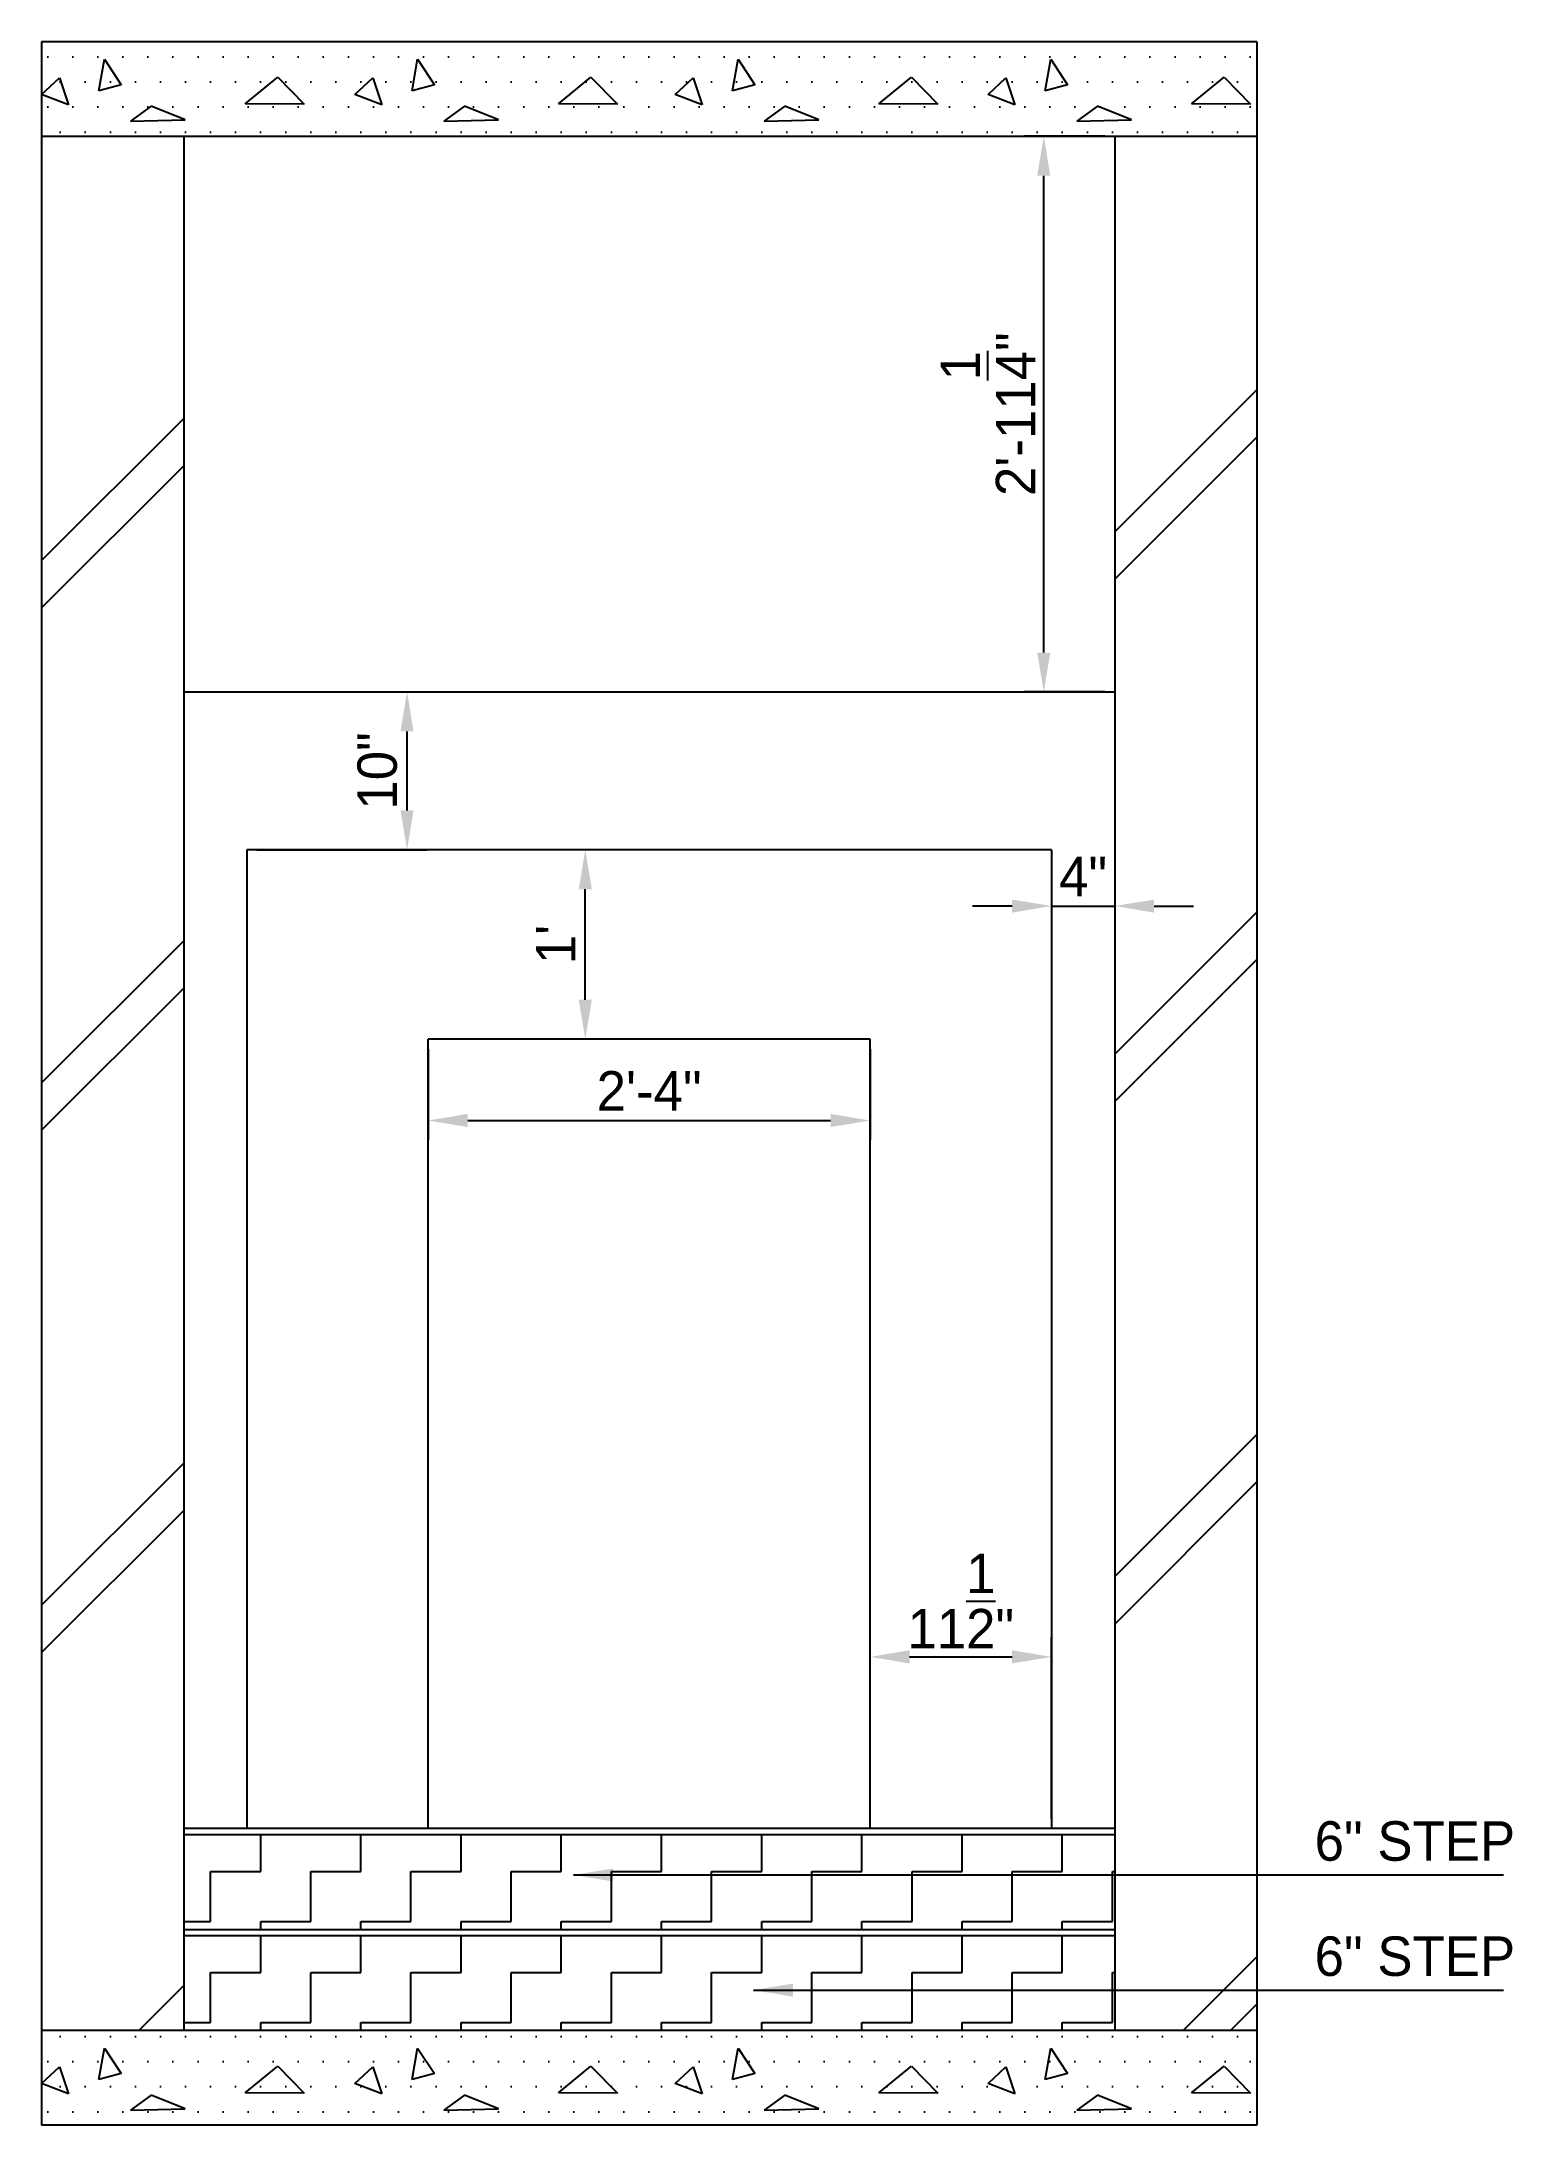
# Model space of a CAD drawing. Header units: millimetres. Extents: x 1176 to 3884, y -586 to 854.
# Drawn here: x 1338.7 to 1431.9, y 551.9 to 683.9 of the extents above; entities that cross this region are included whole.
import ezdxf

# ---------------------------------------------------------------- set-up
doc = ezdxf.new("R2010")
doc.units = ezdxf.units.MM
doc.dimstyles.new('ISO-25', dxfattribs={"dimtxt": 2.5, "dimasz": 2.5, "dimexe": 1.25, "dimexo": 0.625, "dimtad": 1, "dimlunit": 4, "dimtxsty": 'Standard', "dimcen": 2.5, "dimadec": 0, "dimazin": 0, "dimtfac": 1, "dimtmove": 0, "dimatfit": 3, "dimfxl": 1, "dimarcsym": 0})

msp = doc.modelspace()

# ---------------------------------------------------------------- texts
at = {"char_height": 2.5, "width": 17.46123, "attachment_point": 1}
for insert in [(1419.34, 571.208), (1419.34, 563.913)]:
    msp.add_mtext('6" STEP', dxfattribs=dict(at, insert=insert))

# ---------------------------------------------------------------- blocks, each defined once
blk = doc.blocks.new('*D51')
at = {"color": 0, "lineweight": -2}
for p, q in [((1363.17, 620.12), (1363.17, 614.35)), ((1391.17, 620.12), (1391.17, 614.35)), ((1365.67, 615.6), (1388.67, 615.6))]:
    blk.add_line(p, q, dxfattribs=at)
at = {"color": 0}
for points in [[(1365.67, 616.02), (1365.67, 615.19), (1363.17, 615.6)], [(1388.67, 616.02), (1388.67, 615.19), (1391.17, 615.6)]]:
    blk.add_solid(points, dxfattribs=at)
at = {"layer": 'Defpoints', "color": 0}
for p in [(1363.17, 620.75), (1391.17, 620.75), (1391.17, 615.6)]:
    blk.add_point(p, dxfattribs=at)
at = {"color": 0, "insert": (1377.17, 617.48), "char_height": 2.5, "attachment_point": 5}
blk.add_mtext('2\'-4"', dxfattribs=at)
blk = doc.blocks.new('*D52')
at = {"color": 0, "lineweight": -2}
for p, q in [((1391.17, 571.37), (1391.17, 582.87)), ((1402.67, 571.37), (1402.67, 582.87)), ((1393.67, 581.62), (1400.17, 581.62))]:
    blk.add_line(p, q, dxfattribs=at)
at = {"color": 0}
for points in [[(1393.67, 582.04), (1393.67, 581.21), (1391.17, 581.62)], [(1400.17, 582.04), (1400.17, 581.21), (1402.67, 581.62)]]:
    blk.add_solid(points, dxfattribs=at)
at = {"layer": 'Defpoints', "color": 0}
for p in [(1402.67, 581.62), (1391.17, 570.75), (1402.67, 570.75)]:
    blk.add_point(p, dxfattribs=at)
at = {"color": 0, "insert": (1396.92, 585.16), "char_height": 2.5, "attachment_point": 5}
blk.add_mtext('11{\\H1.000000x;\\S1/2;}"', dxfattribs=at)
blk = doc.blocks.new('*D53')
at = {"color": 0, "lineweight": -2}
for p, q in [((1402.67, 632.12), (1402.67, 627.94)), ((1406.67, 632.12), (1406.67, 627.94)), ((1400.17, 629.19), (1397.67, 629.19)), ((1402.67, 629.19), (1406.67, 629.19)), ((1409.17, 629.19), (1411.67, 629.19))]:
    blk.add_line(p, q, dxfattribs=at)
at = {"color": 0}
for points in [[(1400.17, 629.6), (1400.17, 628.77), (1402.67, 629.19)], [(1409.17, 629.6), (1409.17, 628.77), (1406.67, 629.19)]]:
    blk.add_solid(points, dxfattribs=at)
at = {"layer": 'Defpoints', "color": 0}
for p in [(1402.67, 632.75), (1406.67, 632.75), (1406.67, 629.19)]:
    blk.add_point(p, dxfattribs=at)
at = {"color": 0, "insert": (1404.67, 631.06), "char_height": 2.5, "attachment_point": 5}
blk.add_mtext('4"', dxfattribs=at)
blk = doc.blocks.new('*D54')
at = {"color": 0, "lineweight": -2}
for p, q in [((1352.3, 642.75), (1363.08, 642.75)), ((1361.83, 635.25), (1361.83, 640.25)), ((1352.3, 632.75), (1363.08, 632.75))]:
    blk.add_line(p, q, dxfattribs=at)
at = {"color": 0}
for points in [[(1361.41, 640.25), (1362.24, 640.25), (1361.83, 642.75)], [(1361.41, 635.25), (1362.24, 635.25), (1361.83, 632.75)]]:
    blk.add_solid(points, dxfattribs=at)
at = {"layer": 'Defpoints', "color": 0}
for p in [(1351.67, 642.75), (1361.83, 642.75), (1351.67, 632.75)]:
    blk.add_point(p, dxfattribs=at)
at = {"color": 0, "insert": (1359.95, 637.75), "char_height": 2.5, "attachment_point": 5, "rotation": 90}
blk.add_mtext('10"', dxfattribs=at)
blk = doc.blocks.new('*D55')
at = {"color": 0, "lineweight": -2}
for p, q in [((1376.55, 632.75), (1371.87, 632.75)), ((1373.12, 623.25), (1373.12, 630.25)), ((1376.55, 620.75), (1371.87, 620.75))]:
    blk.add_line(p, q, dxfattribs=at)
at = {"color": 0}
for points in [[(1372.71, 630.25), (1373.54, 630.25), (1373.12, 632.75)], [(1372.71, 623.25), (1373.54, 623.25), (1373.12, 620.75)]]:
    blk.add_solid(points, dxfattribs=at)
at = {"layer": 'Defpoints', "color": 0}
for p in [(1373.12, 632.75), (1377.17, 632.75), (1377.17, 620.75)]:
    blk.add_point(p, dxfattribs=at)
at = {"color": 0, "insert": (1371.25, 626.75), "char_height": 2.5, "attachment_point": 5, "rotation": 90}
blk.add_mtext("1'", dxfattribs=at)
blk = doc.blocks.new('*D56')
at = {"color": 0, "lineweight": -2}
for p, q in [((1406.05, 677.95), (1400.93, 677.95)), ((1402.18, 645.25), (1402.18, 675.45)), ((1406.05, 642.75), (1400.93, 642.75))]:
    blk.add_line(p, q, dxfattribs=at)
at = {"color": 0}
for points in [[(1401.76, 675.45), (1402.59, 675.45), (1402.18, 677.95)], [(1401.76, 645.25), (1402.59, 645.25), (1402.18, 642.75)]]:
    blk.add_solid(points, dxfattribs=at)
at = {"layer": 'Defpoints', "color": 0}
for p in [(1402.18, 677.95), (1406.67, 677.95), (1406.67, 642.75)]:
    blk.add_point(p, dxfattribs=at)
at = {"color": 0, "insert": (1398.64, 660.35), "char_height": 2.5, "attachment_point": 5, "rotation": 90}
blk.add_mtext('2\'-11{\\H1.000000x;\\S1/4;}"', dxfattribs=at)

# ---------------------------------------------------------------- dimensions: what is measured, and where the dimension line sits
for base, p1, p2, picture, middle in [((1402.178, 677.946), (1406.673, 642.746), (1406.673, 677.946), '*D56', (1398.637, 660.346)), ((1361.828, 642.746), (1351.673, 632.746), (1351.673, 642.746), '*D54', (1359.953, 637.746)), ((1373.124, 632.746), (1377.173, 620.746), (1377.173, 632.746), '*D55', (1371.249, 626.746))]:
    dim = msp.add_linear_dim(base=base, p1=p1, p2=p2, angle=90, dimstyle='ISO-25')
    dim.commit()
    dim.dimension.update_dxf_attribs({"geometry": picture, "text_midpoint": middle})
dim = msp.add_linear_dim(base=(1406.673, 629.186), p1=(1402.673, 632.746), p2=(1406.673, 632.746), dimstyle='ISO-25')
dim.commit()
dim.dimension.update_dxf_attribs({"geometry": '*D53', "text_midpoint": (1404.673, 629.186), "dimtype": 160})
for base, p1, p2, picture, middle in [((1391.173, 615.602), (1363.173, 620.746), (1391.173, 620.746), '*D51', (1377.173, 617.477)), ((1402.673, 581.623), (1391.173, 570.746), (1402.673, 570.746), '*D52', (1396.923, 585.165))]:
    dim = msp.add_linear_dim(base=base, p1=p1, p2=p2, dimstyle='ISO-25')
    dim.commit()
    dim.dimension.update_dxf_attribs({"geometry": picture, "text_midpoint": middle})

# ---------------------------------------------------------------- hatches: boundary and pattern name
h = msp.add_hatch()
h.set_pattern_fill('DOTS', color=256, style=0)
h.set_pattern_definition([(0, (0, -601.3035), (0.79375, 1.5875), [0, -1.5875])])
h.paths.add_polyline_path([(1338.673, 683.946), (1338.673, 677.946), (1415.673, 677.946), (1415.673, 683.946)])
h.paths.add_polyline_path([(1415.673, 551.946), (1415.673, 557.946), (1338.673, 557.946), (1338.673, 551.946)])
h = msp.add_hatch()
h.set_pattern_fill('JIS_LC_8A', color=256, scale=3, style=0)
h.set_pattern_definition([(45, (0, -25.746), (-16.5463, 16.5463), []), (45, (3, -25.746), (-16.5463, 16.5463), [])])
h.paths.add_polyline_path([(1338.673, 557.946), (1347.673, 557.946), (1347.673, 673.946), (1338.673, 673.946)])
h.paths.add_polyline_path([(1415.673, 673.946), (1406.673, 673.946), (1406.673, 557.946), (1415.673, 557.946)])
h = msp.add_hatch()
h.set_pattern_fill('ZIGZAG', color=256, style=0)
h.set_pattern_definition([(0, (0, -19.346), (3.175, 3.175), [3.175, -3.175]), (90, (3.175, -19.346), (-3.175, 3.175), [3.175, -3.175])])
h.paths.add_polyline_path([(1347.673, 570.346), (1347.673, 564.346), (1406.673, 564.346), (1406.673, 570.346)])
h = msp.add_hatch()
h.set_pattern_fill('ZIGZAG', color=256, style=0)
h.set_pattern_definition([(0, (0, -25.746), (3.175, 3.175), [3.175, -3.175]), (90, (3.175, -25.746), (-3.175, 3.175), [3.175, -3.175])])
h.paths.add_polyline_path([(1347.673, 563.946), (1347.673, 557.946), (1406.673, 557.946), (1406.673, 563.946)])

# ---------------------------------------------------------------- linework, layer by layer
for p, q in [((1338.673, 683.946), (1338.673, 551.946)), ((1415.673, 683.946), (1338.673, 683.946)), ((1415.673, 683.946), (1415.673, 551.946)), ((1342.302, 680.839), (1342.648, 682.832)), ((1342.648, 682.832), (1343.707, 681.22)), ((1362.152, 680.839), (1362.497, 682.832)), ((1362.497, 682.832), (1363.557, 681.22)), ((1382.457, 680.839), (1382.802, 682.832)), ((1382.802, 682.832), (1383.862, 681.22)), ((1402.272, 680.839), (1402.617, 682.832)), ((1402.617, 682.832), (1403.677, 681.22)), ((1338.673, 680.605), (1339.8, 681.661)), ((1339.8, 681.661), (1340.38, 679.94)), ((1343.707, 681.22), (1342.302, 680.839)), ((1351.573, 680.012), (1353.631, 681.696)), ((1353.631, 681.696), (1355.317, 679.987)), ((1358.523, 680.605), (1359.65, 681.661)), ((1359.65, 681.661), (1360.23, 679.94)), ((1363.557, 681.22), (1362.152, 680.839)), ((1371.423, 680.012), (1373.481, 681.696)), ((1373.481, 681.696), (1375.167, 679.987)), ((1378.828, 680.605), (1379.954, 681.661)), ((1379.954, 681.661), (1380.535, 679.94)), ((1383.862, 681.22), (1382.457, 680.839)), ((1391.727, 680.012), (1393.786, 681.696)), ((1393.786, 681.696), (1395.472, 679.987)), ((1398.643, 680.605), (1399.77, 681.661)), ((1399.77, 681.661), (1400.35, 679.94)), ((1403.677, 681.22), (1402.272, 680.839)), ((1411.543, 680.012), (1413.601, 681.696)), ((1413.601, 681.696), (1415.287, 679.987)), ((1340.38, 679.94), (1338.673, 680.605)), ((1345.621, 679.851), (1344.303, 678.906)), ((1347.776, 678.999), (1345.621, 679.851)), ((1355.317, 679.987), (1351.573, 680.012)), ((1360.23, 679.94), (1358.523, 680.605)), ((1365.471, 679.851), (1364.152, 678.906)), ((1367.626, 678.999), (1365.471, 679.851)), ((1375.167, 679.987), (1371.423, 680.012)), ((1380.535, 679.94), (1378.828, 680.605)), ((1385.775, 679.851), (1384.457, 678.906)), ((1387.931, 678.999), (1385.775, 679.851)), ((1395.472, 679.987), (1391.727, 680.012)), ((1400.35, 679.94), (1398.643, 680.605)), ((1405.59, 679.851), (1404.272, 678.906)), ((1407.746, 678.999), (1405.59, 679.851)), ((1415.287, 679.987), (1411.543, 680.012)), ((1344.303, 678.906), (1347.776, 678.999)), ((1364.152, 678.906), (1367.626, 678.999)), ((1384.457, 678.906), (1387.931, 678.999)), ((1404.272, 678.906), (1407.746, 678.999)), ((1415.673, 677.946), (1338.673, 677.946)), ((1347.673, 677.946), (1347.673, 557.946)), ((1406.673, 677.946), (1406.673, 557.946)), ((1406.673, 642.746), (1347.673, 642.746)), ((1351.673, 632.746), (1351.673, 570.746)), ((1402.673, 632.746), (1351.673, 632.746)), ((1402.673, 632.746), (1402.673, 570.746)), ((1391.173, 620.746), (1363.173, 620.746)), ((1363.173, 570.746), (1363.173, 620.746)), ((1391.173, 570.746), (1391.173, 620.746)), ((1406.673, 570.746), (1347.673, 570.746)), ((1406.673, 570.346), (1347.673, 570.346)), ((1406.673, 564.341), (1347.673, 564.341)), ((1406.673, 563.946), (1347.673, 563.946)), ((1415.673, 557.946), (1338.673, 557.946)), ((1342.302, 554.839), (1342.648, 556.832)), ((1342.648, 556.832), (1343.707, 555.22)), ((1362.152, 554.839), (1362.497, 556.832)), ((1362.497, 556.832), (1363.557, 555.22)), ((1382.457, 554.839), (1382.802, 556.832)), ((1382.802, 556.832), (1383.862, 555.22)), ((1402.272, 554.839), (1402.617, 556.832)), ((1402.617, 556.832), (1403.677, 555.22)), ((1338.673, 554.605), (1339.8, 555.661)), ((1340.38, 553.94), (1338.673, 554.605)), ((1339.8, 555.661), (1340.38, 553.94)), ((1343.707, 555.22), (1342.302, 554.839)), ((1351.573, 554.012), (1353.631, 555.696)), ((1353.631, 555.696), (1355.317, 553.987)), ((1358.523, 554.605), (1359.65, 555.661)), ((1360.23, 553.94), (1358.523, 554.605)), ((1359.65, 555.661), (1360.23, 553.94)), ((1363.557, 555.22), (1362.152, 554.839)), ((1371.423, 554.012), (1373.481, 555.696)), ((1373.481, 555.696), (1375.167, 553.987)), ((1378.828, 554.605), (1379.954, 555.661)), ((1380.535, 553.94), (1378.828, 554.605)), ((1379.954, 555.661), (1380.535, 553.94)), ((1383.862, 555.22), (1382.457, 554.839)), ((1391.727, 554.012), (1393.786, 555.696)), ((1393.786, 555.696), (1395.472, 553.987)), ((1398.643, 554.605), (1399.77, 555.661)), ((1400.35, 553.94), (1398.643, 554.605)), ((1399.77, 555.661), (1400.35, 553.94)), ((1403.677, 555.22), (1402.272, 554.839)), ((1411.543, 554.012), (1413.601, 555.696)), ((1413.601, 555.696), (1415.287, 553.987)), ((1345.621, 553.851), (1344.303, 552.906)), ((1347.776, 552.999), (1345.621, 553.851)), ((1355.317, 553.987), (1351.573, 554.012)), ((1365.471, 553.851), (1364.152, 552.906)), ((1367.626, 552.999), (1365.471, 553.851)), ((1375.167, 553.987), (1371.423, 554.012)), ((1385.775, 553.851), (1384.457, 552.906)), ((1387.931, 552.999), (1385.775, 553.851)), ((1395.472, 553.987), (1391.727, 554.012)), ((1405.59, 553.851), (1404.272, 552.906)), ((1407.746, 552.999), (1405.59, 553.851)), ((1415.287, 553.987), (1411.543, 554.012)), ((1415.673, 551.946), (1338.673, 551.946)), ((1344.303, 552.906), (1347.776, 552.999)), ((1364.152, 552.906), (1367.626, 552.999)), ((1384.457, 552.906), (1387.931, 552.999)), ((1404.272, 552.906), (1407.746, 552.999))]:
    msp.add_line(p, q)

msp.set_redraw_order([(e.dxf.handle, doc.entitydb.next_handle()) for e in msp.query("TEXT MTEXT ATTDEF DIMENSION ARC_DIMENSION")])  # texts and dimensions are drawn at this point

# ---------------------------------------------------------------- leaders
for points in [[(1372.38, 567.806), (1431.317, 567.806)], [(1383.777, 560.511), (1431.317, 560.511)]]:
    msp.add_leader(points, dimstyle='ISO-25', override={"dimgap": 0.625, "dimtad": 0})

doc.saveas('drawing.dxf')
